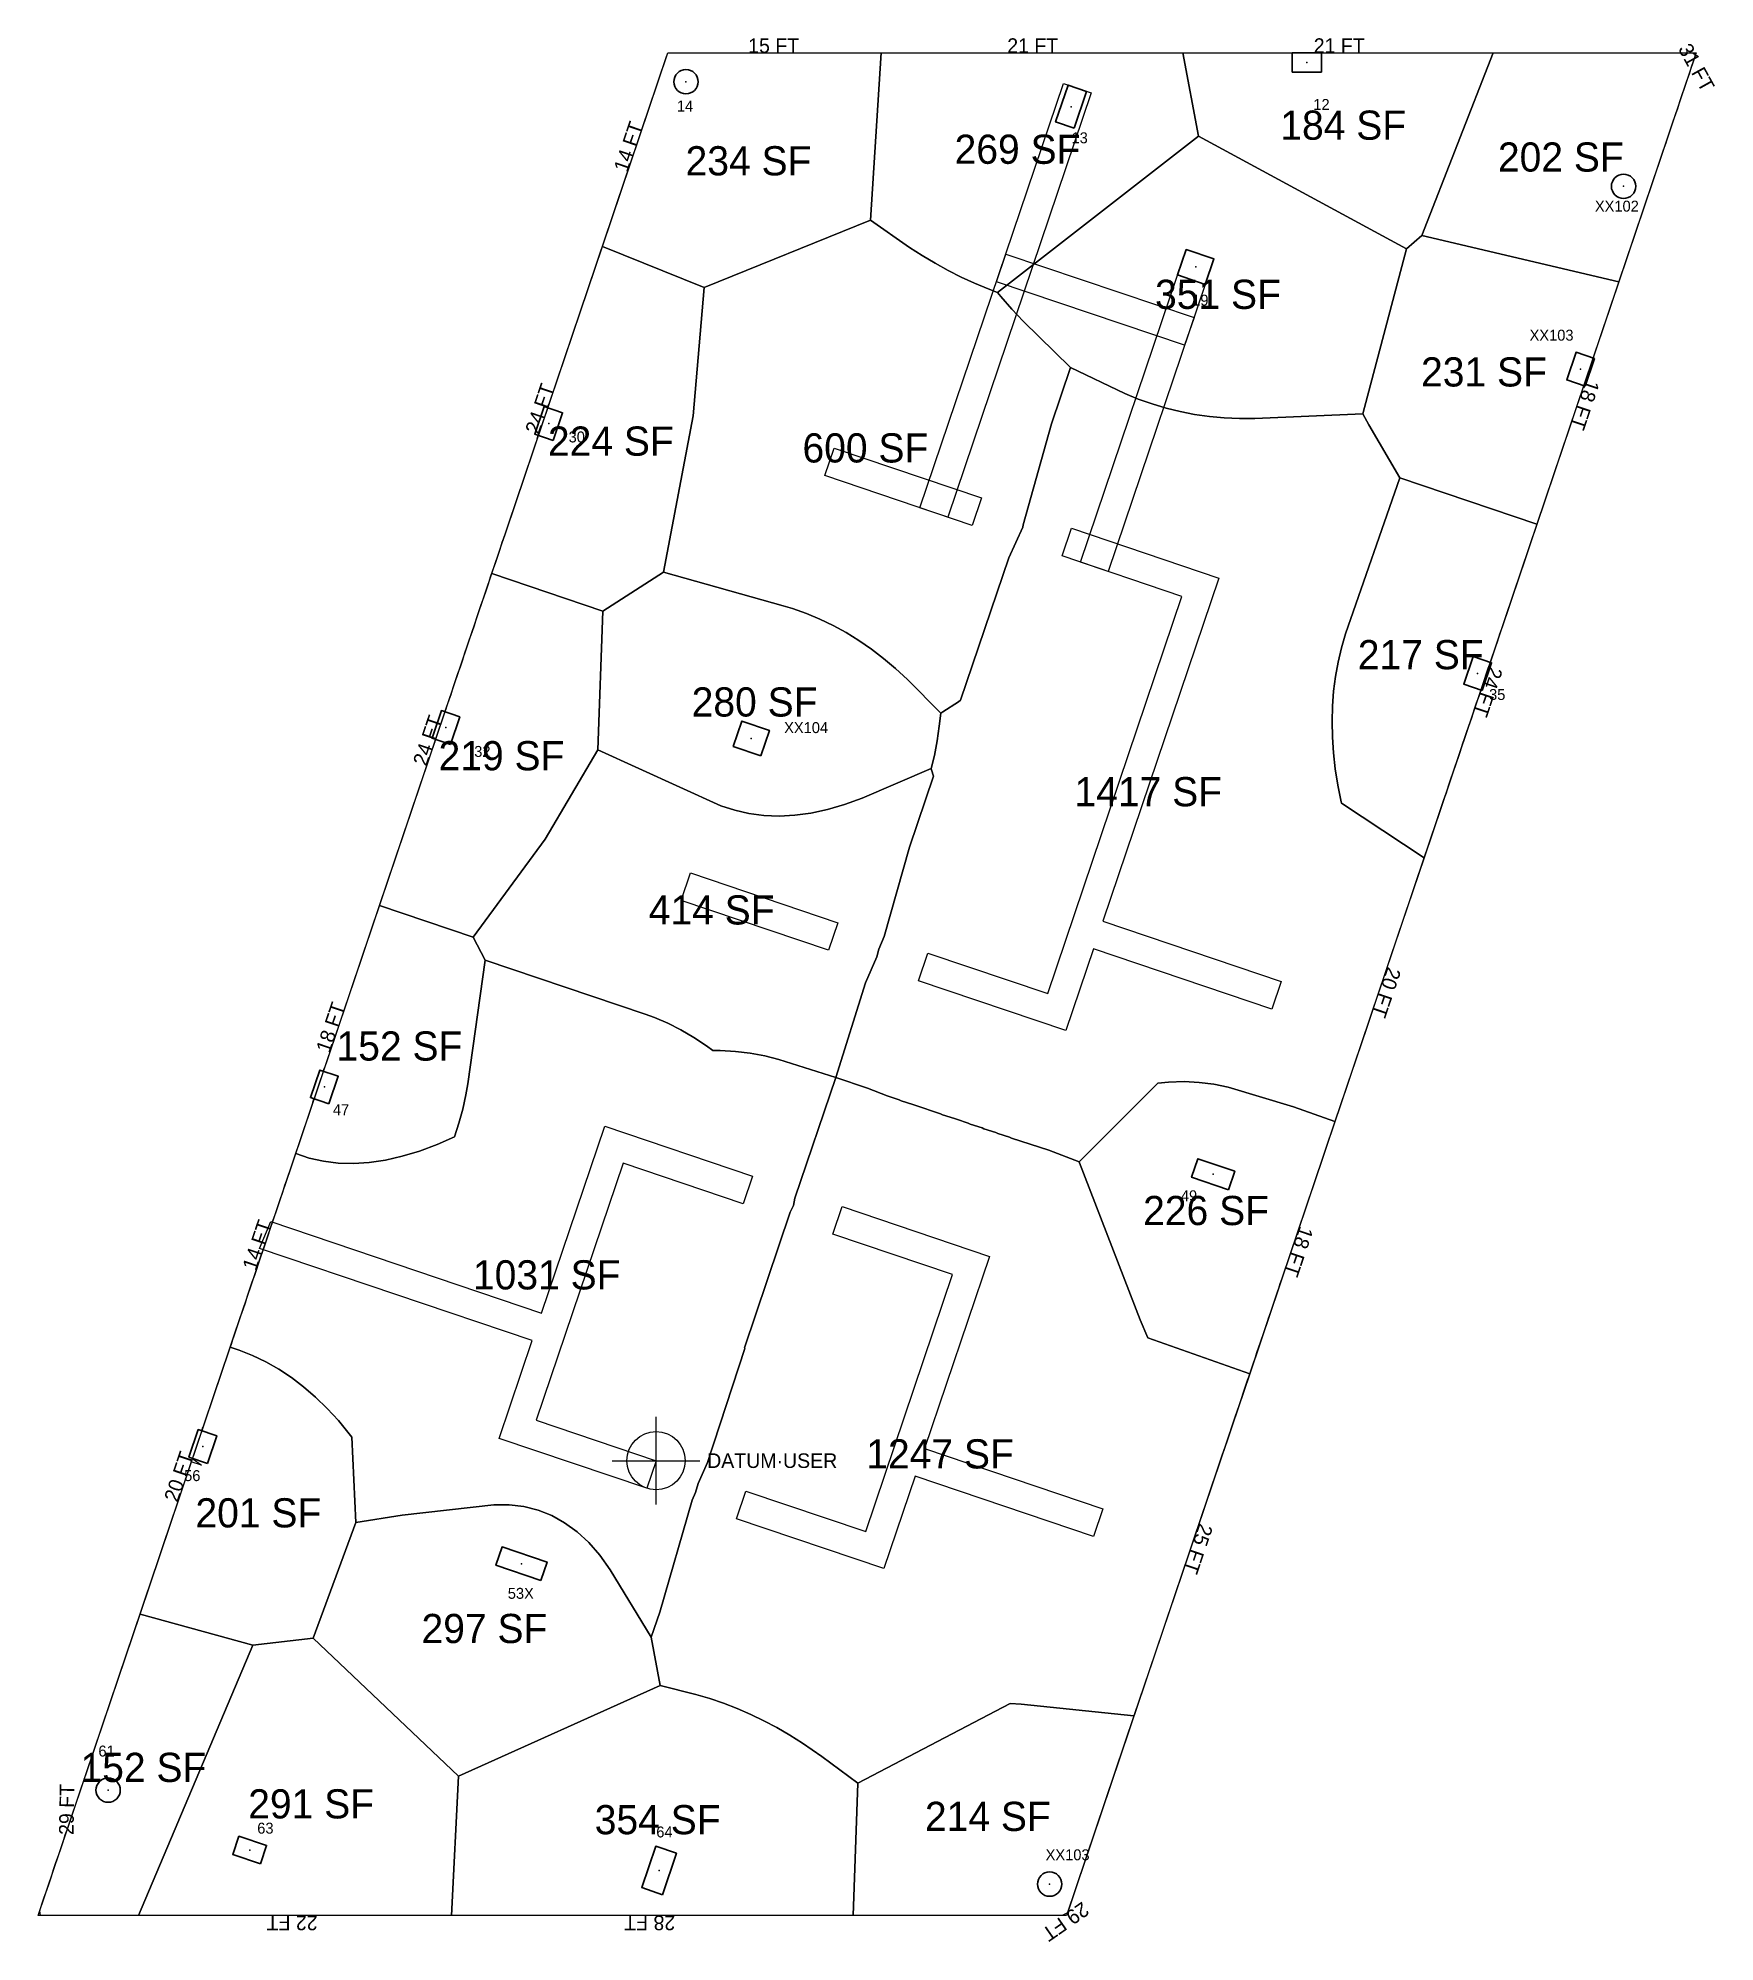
# Model space of a CAD drawing. Header units: metres. Extents: x 29 to 12657, y -13 to 49076.
# Drawn here: x 10664 to 12043, y 36037 to 37603 of the extents above; entities that cross this region are included whole.
import ezdxf
from ezdxf.enums import TextEntityAlignment as Align

# ---------------------------------------------------------------- set-up
doc = ezdxf.new("R2010")
doc.units = ezdxf.units.M
for name, color, linetype in [('BEAM', 2, 'Continuous'), ('FLOOR_12_AREA_LABELS', 3, 'Continuous'), ('FLOOR_12_BOUNDARY', 5, 'Continuous'), ('FLOOR_12_COLUMNS', 7, 'Continuous'), ('FLOOR_12_DATUM', 4, 'Continuous'), ('FLOOR_12_FASCADE_COLUMNS', 30, 'Continuous'), ('FLOOR_12_FASCADE_WALLS', 4, 'Continuous'), ('FLOOR_12_LARGE_TRIBUTARY', 6, 'Continuous'), ('FLOOR_12_TRIBUTARY_COL_0', 2, 'Continuous'), ('FLOOR_12_TRIBUTARY_COL_1', 2, 'Continuous'), ('FLOOR_12_TRIBUTARY_COL_10', 2, 'Continuous'), ('FLOOR_12_TRIBUTARY_COL_11', 2, 'Continuous'), ('FLOOR_12_TRIBUTARY_COL_12', 2, 'Continuous'), ('FLOOR_12_TRIBUTARY_COL_13', 2, 'Continuous'), ('FLOOR_12_TRIBUTARY_COL_14', 2, 'Continuous'), ('FLOOR_12_TRIBUTARY_COL_15', 2, 'Continuous'), ('FLOOR_12_TRIBUTARY_COL_16', 2, 'Continuous'), ('FLOOR_12_TRIBUTARY_COL_17', 2, 'Continuous'), ('FLOOR_12_TRIBUTARY_COL_2', 2, 'Continuous'), ('FLOOR_12_TRIBUTARY_COL_3', 2, 'Continuous'), ('FLOOR_12_TRIBUTARY_COL_4', 2, 'Continuous'), ('FLOOR_12_TRIBUTARY_COL_5', 2, 'Continuous'), ('FLOOR_12_TRIBUTARY_COL_6', 2, 'Continuous'), ('FLOOR_12_TRIBUTARY_COL_7', 2, 'Continuous'), ('FLOOR_12_TRIBUTARY_COL_8', 2, 'Continuous'), ('FLOOR_12_TRIBUTARY_COL_9', 2, 'Continuous'), ('FLOOR_12_WALL_TRIBUTARY_15', 1, 'Continuous'), ('FLOOR_12_WALL_TRIBUTARY_16', 1, 'Continuous'), ('FLOOR_12_WALL_TRIBUTARY_17', 1, 'Continuous'), ('FLOOR_12_WALL_TRIBUTARY_18', 1, 'Continuous'), ('FLOOR_12_WALL_TRIBUTARY_19', 1, 'Continuous'), ('SLAB-RESIDENTIAL', 6, 'Continuous'), ('WALL', 4, 'Continuous')]:
    doc.layers.add(name, color=color, linetype=linetype)
doc.layers.add('COL-IDEN', color=171, linetype='Continuous', lineweight=30)
doc.layers.add('COLS', color=52, linetype='Continuous', lineweight=20)

msp = doc.modelspace()

# ---------------------------------------------------------------- texts
at = {"layer": 'COL-IDEN', "char_height": 9, "attachment_point": 1}
for s, insert, width in [('14', (11189.1, 37551.5), 16.968), ('12', (11712.4, 37552.8), 16.968), ('13', (11513.6, 37525.4), 16.968), ('XX102', (11943.9, 37469.2), 16.968), ('19', (11612.8, 37391.9), 16.968), ('XX103', (11890.2, 37363.1), 16.968), ('30', (11100.1, 37279.4), 16.968), ('35', (11856.9, 37067.6), 16.968), ('XX104', (11277.3, 37040.4), 16.968), ('32', (11022.5, 37020.8), 16.968), ('47', (10906.3, 36726.2), 16.968), ('49', (11603.5, 36655.4), 16.968), ('56', (10784, 36425.3), 16.968), ('53X', (11050.1, 36328.5), 26.967), ('61', (10713.5, 36198.8), 16.968), ('63', (10844.1, 36135.4), 16.968), ('64', (11172.2, 36132.3), 19.998), ('XX103', (11492.3, 36113.5), 16.968)]:
    msp.add_mtext(s, dxfattribs=dict(at, insert=insert, width=width))
at = {"layer": 'FLOOR_12_AREA_LABELS'}
for s, p in [('184 SF', (11737, 37531.3)), ('234 SF', (11248, 37502)), ('269 SF', (11469.2, 37511.5)), ('202 SF', (11915.9, 37505.1)), ('351 SF', (11634, 37392.2)), ('231 SF', (11852.7, 37328.4)), ('224 SF', (11134.8, 37271.5)), ('600 SF', (11344.1, 37265.9)), ('217 SF', (11800.7, 37095.9)), ('280 SF', (11253, 37057)), ('219 SF', (11044.9, 37012.8)), ('1417 SF', (11576.7, 36983.2)), ('414 SF', (11217.7, 36886)), ('152 SF', (10961, 36774.1)), ('226 SF', (11624.2, 36638.8)), ('1031 SF', (11082.1, 36585.9)), ('1247 SF', (11405.5, 36438.7)), ('201 SF', (10845, 36390.2)), ('297 SF', (11030.9, 36295.1)), ('152 SF', (10750.5, 36180.9)), ('291 SF', (10888.4, 36150.9)), ('354 SF', (11173.3, 36137.9)), ('214 SF', (11444.8, 36140.6))]:
    msp.add_text(s, height=24, dxfattribs=at).set_placement(p, align=Align.MIDDLE_CENTER)
at = {"layer": 'FLOOR_12_DATUM'}
msp.add_text('DATUM·USER', height=12, dxfattribs=at).set_placement((11214, 36427.1))
at = {"layer": 'FLOOR_12_FASCADE_COLUMNS'}
for s, p in [('15 FT', (11268.7, 37596.7)), ('21 FT', (11481.7, 37596.7)), ('21 FT', (11733.7, 37596.7))]:
    msp.add_text(s, height=12, dxfattribs=at).set_placement(p, align=Align.MIDDLE_CENTER)
for s, rotation, p in [('31 FT', -61.0674, (12027.4, 37578.7)), ('14 FT', 71.3229, (11149.3, 37513.6)), ('24 FT', 71.3229, (11076.5, 37298.2)), ('18 FT', -108.6761, (11935.7, 37301.3)), ('24 FT', -108.6761, (11856, 37065.4)), ('24 FT', 71.3229, (10984.2, 37025.3)), ('18 FT', 71.3229, (10904.5, 36789.4)), ('18 FT', -108.6761, (11700.3, 36605)), ('20 FT', 71.3229, (10779.6, 36420)), ('29 FT', 89.0813, (10687.4, 36146.3)), ('29 FT', -145.1874, (11508.7, 36054)), ('22 FT', 180, (10872.8, 36053)), ('28 FT', 180, (11166.8, 36053))]:
    msp.add_text(s, height=12, rotation=rotation, dxfattribs=at).set_placement(p, align=Align.MIDDLE_CENTER)
at = {"layer": 'FLOOR_12_FASCADE_WALLS'}
for s, rotation, p in [('20 FT', -108.6761, (11772.4, 36818.1)), ('14 FT', 71.3229, (10844, 36610.4)), ('25 FT', -108.6761, (11617.7, 36360.6))]:
    msp.add_text(s, height=12, rotation=rotation, dxfattribs=at).set_placement(p, align=Align.MIDDLE_CENTER)

# ---------------------------------------------------------------- linework, layer by layer
at = {"layer": 'BEAM'}
for points in [[(11389, 37216.6), (11507, 37565.5), (11529.7, 37557.8), (11411.8, 37208.9), (11389, 37216.6)], [(11521, 37172), (11607.9, 37429), (11630.6, 37421.3), (11543.7, 37164.3), (11521, 37172)]]:
    msp.add_lwpolyline(points, dxfattribs=at)
msp.add_lwpolyline([(11459.6, 37425.3), (11614.3, 37373), (11606.6, 37350.3), (11451.9, 37402.6)], close=True, dxfattribs=at)
at = {"layer": 'COLS', "lineweight": 30}
for points in [[(11719.1, 37590.9), (11695.1, 37590.9), (11695.1, 37574.9), (11719.1, 37574.9)], [(11515.7, 37528.7), (11525.9, 37559.1), (11510.8, 37564.2), (11500.5, 37533.9)], [(11623.6, 37400.4), (11630.6, 37421.3), (11607.9, 37429), (11600.8, 37408.1)], [(11935.8, 37316.6), (11920.7, 37321.8), (11928.4, 37344.5), (11943.5, 37339.4)], [(11087.5, 37272.1), (11072.3, 37277.2), (11080, 37300), (11095.2, 37294.8)], [(11851.3, 37066.5), (11836.1, 37071.6), (11843.8, 37094.4), (11859, 37089.2)], [(11002.9, 37022), (10987.8, 37027.1), (10995.5, 37049.9), (11010.6, 37044.7)], [(11258.1, 37012.7), (11235.4, 37020.4), (11242.5, 37041.2), (11265.2, 37033.6)], [(10903, 36726.4), (10887.8, 36731.6), (10895.5, 36754.3), (10910.7, 36749.2)], [(11642.6, 36655.9), (11612.3, 36666.2), (11617.5, 36681.4), (11647.8, 36671.1)], [(10803.1, 36430.9), (10787.9, 36436), (10795.6, 36458.7), (10810.8, 36453.6)], [(11077.3, 36334.6), (11040.3, 36347.1), (11045.4, 36362.2), (11082.4, 36349.7)], [(10846.7, 36101.5), (10823.9, 36109.2), (10829, 36124.3), (10851.8, 36116.7)], [(11177.3, 36076.2), (11160.2, 36082), (11171.8, 36116.1), (11188.8, 36110.3)]]:
    msp.add_lwpolyline(points, close=True, dxfattribs=at)
for points in [[(11206.6, 37567, 0.414214), (11196.6, 37577, 0.414214), (11186.6, 37567, 0.414214), (11196.6, 37557, 0.414214)], [(11977.5, 37481, 0.414214), (11967.5, 37491, 0.414214), (11957.5, 37481, 0.414214), (11967.5, 37471, 0.414214)], [(10731.5, 36162.2, 0.414214), (10721.5, 36172.2, 0.414214), (10711.5, 36162.2, 0.414214), (10721.5, 36152.2, 0.414214)], [(11505.6, 36084.9, 0.414214), (11495.6, 36094.9, 0.414214), (11485.6, 36084.9, 0.414214), (11495.6, 36074.9, 0.414214)]]:
    msp.add_lwpolyline(points, format="xyb", close=True, dxfattribs=at)
at = {"layer": 'COLS'}
for points in [[(11082.8, 37299), (11083.8, 37301.8)], [(11074.2, 37273.4), (11075.2, 37276.3)], [(10998.3, 37048.9), (10999.3, 37051.8)], [(10989.7, 37023.3), (10990.6, 37026.2)], [(10898.4, 36753.3), (10899.3, 36756.2)], [(10889.7, 36727.8), (10890.7, 36730.6)], [(10798.5, 36457.8), (10799.4, 36460.6)], [(10798.3, 36429.3), (10789.8, 36432.2), (10790.8, 36435)]]:
    msp.add_lwpolyline(points, close=True, dxfattribs=at)
at = {"layer": 'FLOOR_12_BOUNDARY'}
msp.add_lwpolyline([(11181.7, 37590.7), (12027.2, 37590.7), (11509.4, 36059), (10663.9, 36059), (11181.7, 37590.7)], close=True, dxfattribs=at)
at = {"layer": 'FLOOR_12_COLUMNS'}
for p in [(11707.1, 37582.9), (11196.6, 37567), (11513.2, 37546.5), (11967.5, 37481), (11615.7, 37414.7), (11932.1, 37330.6), (11083.7, 37286), (11847.5, 37080.4), (10999.2, 37035.9), (11250.3, 37027), (10899.3, 36740.4), (11630, 36668.6), (10799.4, 36444.8), (11061.3, 36348.4), (10721.5, 36162.2), (10837.9, 36112.9), (11174.5, 36096.1), (11495.6, 36084.9)]:
    msp.add_point(p, dxfattribs=at)
at = {"layer": 'FLOOR_12_DATUM'}
for p, q in [((11172, 36397.1), (11172, 36469.1)), ((11136, 36433.1), (11208, 36433.1))]:
    msp.add_line(p, q, dxfattribs=at)
msp.add_circle((11172, 36433.1), 24, dxfattribs=at)
at = {"layer": 'FLOOR_12_FASCADE_COLUMNS'}
for points in [[(11128.3, 37432.7), (11130.2, 37438.3), (11132.1, 37444), (11134, 37449.7), (11135.9, 37455.4), (11137.9, 37461.1), (11139.8, 37466.8), (11141.7, 37472.5), (11143.6, 37478.1), (11145.5, 37483.8), (11147.5, 37489.5), (11149.4, 37495.2), (11151.3, 37500.9), (11153.2, 37506.6), (11155.2, 37512.2), (11157.1, 37517.9), (11159, 37523.6), (11160.9, 37529.3), (11162.8, 37535), (11164.8, 37540.7), (11166.7, 37546.3), (11168.6, 37552), (11170.5, 37557.7), (11172.4, 37563.4), (11174.4, 37569.1), (11176.3, 37574.8), (11178.2, 37580.4), (11180.1, 37586.1), (11181.7, 37590.7)], [(11181.7, 37590.7), (11187.7, 37590.7), (11193.7, 37590.7), (11199.7, 37590.7), (11205.7, 37590.7), (11211.7, 37590.7), (11217.7, 37590.7), (11223.7, 37590.7), (11229.7, 37590.7), (11235.7, 37590.7), (11241.7, 37590.7), (11247.7, 37590.7), (11253.7, 37590.7), (11259.7, 37590.7), (11265.7, 37590.7), (11271.7, 37590.7), (11277.7, 37590.7), (11283.7, 37590.7), (11289.7, 37590.7), (11295.7, 37590.7), (11301.7, 37590.7), (11307.7, 37590.7), (11313.7, 37590.7), (11319.7, 37590.7), (11325.7, 37590.7), (11331.7, 37590.7), (11337.7, 37590.7), (11343.7, 37590.7), (11349.7, 37590.7), (11355.7, 37590.7)], [(11355.7, 37590.7), (11361.7, 37590.7), (11367.7, 37590.7), (11373.7, 37590.7), (11379.7, 37590.7), (11385.7, 37590.7), (11391.7, 37590.7), (11397.7, 37590.7), (11403.7, 37590.7), (11409.7, 37590.7), (11415.7, 37590.7), (11421.7, 37590.7), (11427.7, 37590.7), (11433.7, 37590.7), (11439.7, 37590.7), (11445.7, 37590.7), (11451.7, 37590.7), (11457.7, 37590.7), (11463.7, 37590.7), (11469.7, 37590.7), (11475.7, 37590.7), (11481.7, 37590.7), (11487.7, 37590.7), (11493.7, 37590.7), (11499.7, 37590.7), (11505.7, 37590.7), (11511.7, 37590.7), (11517.7, 37590.7), (11523.7, 37590.7), (11529.7, 37590.7), (11535.7, 37590.7), (11541.7, 37590.7), (11547.7, 37590.7), (11553.7, 37590.7), (11559.7, 37590.7), (11565.7, 37590.7), (11571.7, 37590.7), (11577.7, 37590.7), (11583.7, 37590.7), (11589.7, 37590.7), (11595.7, 37590.7), (11601.7, 37590.7), (11607.7, 37590.7)], [(11607.7, 37590.7), (11613.7, 37590.7), (11619.7, 37590.7), (11625.7, 37590.7), (11631.7, 37590.7), (11637.7, 37590.7), (11643.7, 37590.7), (11649.7, 37590.7), (11655.7, 37590.7), (11661.7, 37590.7), (11667.7, 37590.7), (11673.7, 37590.7), (11679.7, 37590.7), (11685.7, 37590.7), (11691.7, 37590.7), (11697.7, 37590.7), (11703.7, 37590.7), (11709.7, 37590.7), (11715.7, 37590.7), (11721.7, 37590.7), (11727.7, 37590.7), (11733.7, 37590.7), (11739.7, 37590.7), (11745.7, 37590.7), (11751.7, 37590.7), (11757.7, 37590.7), (11763.7, 37590.7), (11769.7, 37590.7), (11775.7, 37590.7), (11781.7, 37590.7), (11787.7, 37590.7), (11793.7, 37590.7), (11799.7, 37590.7), (11805.7, 37590.7), (11811.7, 37590.7), (11817.7, 37590.7), (11823.7, 37590.7), (11829.7, 37590.7), (11835.7, 37590.7), (11841.7, 37590.7), (11847.7, 37590.7), (11853.7, 37590.7), (11859.7, 37590.7)], [(11859.7, 37590.7), (11865.7, 37590.7), (11871.7, 37590.7), (11877.7, 37590.7), (11883.7, 37590.7), (11889.7, 37590.7), (11895.7, 37590.7), (11901.7, 37590.7), (11907.7, 37590.7), (11913.7, 37590.7), (11919.7, 37590.7), (11925.7, 37590.7), (11931.7, 37590.7), (11937.7, 37590.7), (11943.7, 37590.7), (11949.7, 37590.7), (11955.7, 37590.7), (11961.7, 37590.7), (11967.7, 37590.7), (11973.7, 37590.7), (11979.7, 37590.7), (11985.7, 37590.7), (11991.7, 37590.7), (11997.7, 37590.7), (12003.7, 37590.7), (12009.7, 37590.7), (12015.7, 37590.7), (12021.7, 37590.7), (12027, 37590.3), (12025.1, 37584.6), (12023.2, 37578.9), (12021.3, 37573.2), (12019.3, 37567.5), (12017.4, 37561.8), (12015.5, 37556.2), (12013.6, 37550.5), (12011.7, 37544.8), (12009.7, 37539.1), (12007.8, 37533.4), (12005.9, 37527.7), (12004, 37522), (12002.1, 37516.4), (12000.1, 37510.7), (11998.2, 37505), (11996.3, 37499.3), (11994.4, 37493.6), (11992.5, 37487.9), (11990.5, 37482.3), (11988.6, 37476.6), (11986.7, 37470.9), (11984.8, 37465.2), (11982.8, 37459.5), (11980.9, 37453.8), (11979, 37448.2), (11977.1, 37442.5), (11975.2, 37436.8), (11973.2, 37431.1), (11971.3, 37425.4), (11969.4, 37419.7), (11967.5, 37414.1), (11965.6, 37408.4), (11963.6, 37402.7)], [(11036, 37159.8), (11037.9, 37165.5), (11039.9, 37171.2), (11041.8, 37176.9), (11043.7, 37182.6), (11045.6, 37188.3), (11047.6, 37193.9), (11049.5, 37199.6), (11051.4, 37205.3), (11053.3, 37211), (11055.2, 37216.7), (11057.2, 37222.4), (11059.1, 37228), (11061, 37233.7), (11062.9, 37239.4), (11064.8, 37245.1), (11066.8, 37250.8), (11068.7, 37256.5), (11070.6, 37262.1), (11072.5, 37267.8), (11074.5, 37273.5), (11076.4, 37279.2), (11078.3, 37284.9), (11080.2, 37290.6), (11082.1, 37296.2), (11084.1, 37301.9), (11086, 37307.6), (11087.9, 37313.3), (11089.8, 37319), (11091.7, 37324.7), (11093.7, 37330.4), (11095.6, 37336), (11097.5, 37341.7), (11099.4, 37347.4), (11101.4, 37353.1), (11103.3, 37358.8), (11105.2, 37364.5), (11107.1, 37370.1), (11109, 37375.8), (11111, 37381.5), (11112.9, 37387.2), (11114.8, 37392.9), (11116.7, 37398.6), (11118.6, 37404.2), (11120.6, 37409.9), (11122.5, 37415.6), (11124.4, 37421.3), (11126.3, 37427), (11128.3, 37432.7)], [(11963.6, 37402.7), (11961.7, 37397), (11959.8, 37391.3), (11957.9, 37385.6), (11955.9, 37379.9), (11954, 37374.3), (11952.1, 37368.6), (11950.2, 37362.9), (11948.3, 37357.2), (11946.3, 37351.5), (11944.4, 37345.8), (11942.5, 37340.2), (11940.6, 37334.5), (11938.7, 37328.8), (11936.7, 37323.1), (11934.8, 37317.4), (11932.9, 37311.7), (11931, 37306.1), (11929, 37300.4), (11927.1, 37294.7), (11925.2, 37289), (11923.3, 37283.3), (11921.4, 37277.6), (11919.4, 37272), (11917.5, 37266.3), (11915.6, 37260.6), (11913.7, 37254.9), (11911.8, 37249.2), (11909.8, 37243.5), (11907.9, 37237.8), (11906, 37232.2), (11904.1, 37226.5), (11902.1, 37220.8), (11900.2, 37215.1), (11898.3, 37209.4), (11896.4, 37203.7)], [(11896.4, 37203.7), (11894.5, 37198.1), (11892.5, 37192.4), (11890.6, 37186.7), (11888.7, 37181), (11886.8, 37175.3), (11884.9, 37169.6), (11882.9, 37164), (11881, 37158.3), (11879.1, 37152.6), (11877.2, 37146.9), (11875.3, 37141.2), (11873.3, 37135.5), (11871.4, 37129.8), (11869.5, 37124.2), (11867.6, 37118.5), (11865.6, 37112.8), (11863.7, 37107.1), (11861.8, 37101.4), (11859.9, 37095.7), (11858, 37090.1), (11856, 37084.4), (11854.1, 37078.7), (11852.2, 37073), (11850.3, 37067.3), (11848.4, 37061.6), (11846.4, 37056), (11844.5, 37050.3), (11842.6, 37044.6), (11840.7, 37038.9), (11838.7, 37033.2), (11836.8, 37027.5), (11834.9, 37021.9), (11833, 37016.2), (11831.1, 37010.5), (11829.1, 37004.8), (11827.2, 36999.1), (11825.3, 36993.4), (11823.4, 36987.7), (11821.5, 36982.1), (11819.5, 36976.4), (11817.6, 36970.7), (11815.7, 36965), (11813.8, 36959.3), (11811.8, 36953.6), (11809.9, 36948), (11808, 36942.3), (11806.1, 36936.6), (11804.2, 36930.9)], [(10943.8, 36887), (10945.7, 36892.7), (10947.6, 36898.4), (10949.6, 36904.1), (10951.5, 36909.7), (10953.4, 36915.4), (10955.3, 36921.1), (10957.3, 36926.8), (10959.2, 36932.5), (10961.1, 36938.2), (10963, 36943.8), (10964.9, 36949.5), (10966.9, 36955.2), (10968.8, 36960.9), (10970.7, 36966.6), (10972.6, 36972.3), (10974.5, 36977.9), (10976.5, 36983.6), (10978.4, 36989.3), (10980.3, 36995), (10982.2, 37000.7), (10984.2, 37006.4), (10986.1, 37012), (10988, 37017.7), (10989.9, 37023.4), (10991.8, 37029.1), (10993.8, 37034.8), (10995.7, 37040.5), (10997.6, 37046.2), (10999.5, 37051.8), (11001.4, 37057.5), (11003.4, 37063.2), (11005.3, 37068.9), (11007.2, 37074.6), (11009.1, 37080.3), (11011.1, 37085.9), (11013, 37091.6), (11014.9, 37097.3), (11016.8, 37103), (11018.7, 37108.7), (11020.7, 37114.4), (11022.6, 37120), (11024.5, 37125.7), (11026.4, 37131.4), (11028.3, 37137.1), (11030.3, 37142.8), (11032.2, 37148.5), (11034.1, 37154.1), (11036, 37159.8)], [(10876.6, 36688.1), (10878.5, 36693.7), (10880.4, 36699.4), (10882.3, 36705.1), (10884.2, 36710.8), (10886.2, 36716.5), (10888.1, 36722.2), (10890, 36727.8), (10891.9, 36733.5), (10893.8, 36739.2), (10895.8, 36744.9), (10897.7, 36750.6), (10899.6, 36756.3), (10901.5, 36761.9), (10903.5, 36767.6), (10905.4, 36773.3), (10907.3, 36779), (10909.2, 36784.7), (10911.1, 36790.4), (10913.1, 36796.1), (10915, 36801.7), (10916.9, 36807.4), (10918.8, 36813.1), (10920.7, 36818.8), (10922.7, 36824.5), (10924.6, 36830.2), (10926.5, 36835.8), (10928.4, 36841.5), (10930.4, 36847.2), (10932.3, 36852.9), (10934.2, 36858.6), (10936.1, 36864.3), (10938, 36869.9), (10940, 36875.6), (10941.9, 36881.3), (10943.8, 36887)], [(11729.2, 36709.2), (11727.3, 36703.5), (11725.4, 36697.9), (11723.5, 36692.2), (11721.5, 36686.5), (11719.6, 36680.8), (11717.7, 36675.1), (11715.8, 36669.4), (11713.9, 36663.8), (11711.9, 36658.1), (11710, 36652.4), (11708.1, 36646.7), (11706.2, 36641), (11704.3, 36635.3), (11702.3, 36629.7), (11700.4, 36624), (11698.5, 36618.3), (11696.6, 36612.6), (11694.6, 36606.9), (11692.7, 36601.2), (11690.8, 36595.5), (11688.9, 36589.9), (11687, 36584.2), (11685, 36578.5), (11683.1, 36572.8), (11681.2, 36567.1), (11679.3, 36561.4), (11677.4, 36555.8), (11675.4, 36550.1), (11673.5, 36544.4), (11671.6, 36538.7), (11669.7, 36533), (11667.7, 36527.3), (11665.8, 36521.7), (11663.9, 36516), (11662, 36510.3), (11660.1, 36504.6)], [(10747.8, 36307.2), (10749.7, 36312.9), (10751.7, 36318.6), (10753.6, 36324.3), (10755.5, 36330), (10757.4, 36335.6), (10759.3, 36341.3), (10761.3, 36347), (10763.2, 36352.7), (10765.1, 36358.4), (10767, 36364.1), (10769, 36369.8), (10770.9, 36375.4), (10772.8, 36381.1), (10774.7, 36386.8), (10776.6, 36392.5), (10778.6, 36398.2), (10780.5, 36403.9), (10782.4, 36409.5), (10784.3, 36415.2), (10786.2, 36420.9), (10788.2, 36426.6), (10790.1, 36432.3), (10792, 36438), (10793.9, 36443.6), (10795.9, 36449.3), (10797.8, 36455), (10799.7, 36460.7), (10801.6, 36466.4), (10803.5, 36472.1), (10805.5, 36477.7), (10807.4, 36483.4), (10809.3, 36489.1), (10811.2, 36494.8), (10813.1, 36500.5), (10815.1, 36506.2), (10817, 36511.9), (10818.9, 36517.5), (10820.8, 36523.2), (10822.8, 36528.9)], [(10743.8, 36059), (10737.8, 36059), (10731.8, 36059), (10725.8, 36059), (10719.8, 36059), (10713.8, 36059), (10707.8, 36059), (10701.8, 36059), (10695.8, 36059), (10689.8, 36059), (10683.8, 36059), (10677.8, 36059), (10671.8, 36059), (10665.8, 36059), (10665.2, 36062.8), (10667.1, 36068.5), (10669, 36074.2), (10671, 36079.9), (10672.9, 36085.5), (10674.8, 36091.2), (10676.7, 36096.9), (10678.6, 36102.6), (10680.6, 36108.3), (10682.5, 36114), (10684.4, 36119.7), (10686.3, 36125.3), (10688.3, 36131), (10690.2, 36136.7), (10692.1, 36142.4), (10694, 36148.1), (10695.9, 36153.8), (10697.9, 36159.4), (10699.8, 36165.1), (10701.7, 36170.8), (10703.6, 36176.5), (10705.5, 36182.2), (10707.5, 36187.9), (10709.4, 36193.5), (10711.3, 36199.2), (10713.2, 36204.9), (10715.2, 36210.6), (10717.1, 36216.3), (10719, 36222), (10720.9, 36227.7), (10722.8, 36233.3), (10724.8, 36239), (10726.7, 36244.7), (10728.6, 36250.4), (10730.5, 36256.1), (10732.4, 36261.8), (10734.4, 36267.4), (10736.3, 36273.1), (10738.2, 36278.8), (10740.1, 36284.5), (10742.1, 36290.2), (10744, 36295.9), (10745.9, 36301.5), (10747.8, 36307.2)], [(11564, 36220.4), (11562.1, 36214.7), (11560.2, 36209), (11558.2, 36203.3), (11556.3, 36197.7), (11554.4, 36192), (11552.5, 36186.3), (11550.5, 36180.6), (11548.6, 36174.9), (11546.7, 36169.2), (11544.8, 36163.6), (11542.9, 36157.9), (11540.9, 36152.2), (11539, 36146.5), (11537.1, 36140.8), (11535.2, 36135.1), (11533.3, 36129.5), (11531.3, 36123.8), (11529.4, 36118.1), (11527.5, 36112.4), (11525.6, 36106.7), (11523.7, 36101), (11521.7, 36095.4), (11519.8, 36089.7), (11517.9, 36084), (11516, 36078.3), (11514, 36072.6), (11512.1, 36066.9), (11510.2, 36061.2), (11505.8, 36059), (11499.8, 36059), (11493.8, 36059), (11487.8, 36059), (11481.8, 36059), (11475.8, 36059), (11469.8, 36059), (11463.8, 36059), (11457.8, 36059), (11451.8, 36059), (11445.8, 36059), (11439.8, 36059), (11433.8, 36059), (11427.8, 36059), (11421.8, 36059), (11415.8, 36059), (11409.8, 36059), (11403.8, 36059), (11397.8, 36059), (11391.8, 36059), (11385.8, 36059), (11379.8, 36059), (11373.8, 36059), (11367.8, 36059), (11361.8, 36059), (11355.8, 36059), (11349.8, 36059), (11343.8, 36059), (11337.8, 36059), (11331.8, 36059)], [(11001.8, 36059), (10995.8, 36059), (10989.8, 36059), (10983.8, 36059), (10977.8, 36059), (10971.8, 36059), (10965.8, 36059), (10959.8, 36059), (10953.8, 36059), (10947.8, 36059), (10941.8, 36059), (10935.8, 36059), (10929.8, 36059), (10923.8, 36059), (10917.8, 36059), (10911.8, 36059), (10905.8, 36059), (10899.8, 36059), (10893.8, 36059), (10887.8, 36059), (10881.8, 36059), (10875.8, 36059), (10869.8, 36059), (10863.8, 36059), (10857.8, 36059), (10851.8, 36059), (10845.8, 36059), (10839.8, 36059), (10833.8, 36059), (10827.8, 36059), (10821.8, 36059), (10815.8, 36059), (10809.8, 36059), (10803.8, 36059), (10797.8, 36059), (10791.8, 36059), (10785.8, 36059), (10779.8, 36059), (10773.8, 36059), (10767.8, 36059), (10761.8, 36059), (10755.8, 36059), (10749.8, 36059), (10743.8, 36059)], [(11331.8, 36059), (11325.8, 36059), (11319.8, 36059), (11313.8, 36059), (11307.8, 36059), (11301.8, 36059), (11295.8, 36059), (11289.8, 36059), (11283.8, 36059), (11277.8, 36059), (11271.8, 36059), (11265.8, 36059), (11259.8, 36059), (11253.8, 36059), (11247.8, 36059), (11241.8, 36059), (11235.8, 36059), (11229.8, 36059), (11223.8, 36059), (11217.8, 36059), (11211.8, 36059), (11205.8, 36059), (11199.8, 36059), (11193.8, 36059), (11187.8, 36059), (11181.8, 36059), (11175.8, 36059), (11169.8, 36059), (11163.8, 36059), (11157.8, 36059), (11151.8, 36059), (11145.8, 36059), (11139.8, 36059), (11133.8, 36059), (11127.8, 36059), (11121.8, 36059), (11115.8, 36059), (11109.8, 36059), (11103.8, 36059), (11097.8, 36059), (11091.8, 36059), (11085.8, 36059), (11079.8, 36059), (11073.8, 36059), (11067.8, 36059), (11061.8, 36059), (11055.8, 36059), (11049.8, 36059), (11043.8, 36059), (11037.8, 36059), (11031.8, 36059), (11025.8, 36059), (11019.8, 36059), (11013.8, 36059), (11007.8, 36059), (11001.8, 36059)]]:
    msp.add_lwpolyline(points, dxfattribs=at)
at = {"layer": 'FLOOR_12_FASCADE_WALLS'}
for points in [[(11804.2, 36930.9), (11802.2, 36925.2), (11800.3, 36919.5), (11798.4, 36913.9), (11796.5, 36908.2), (11794.6, 36902.5), (11792.6, 36896.8), (11790.7, 36891.1), (11788.8, 36885.4), (11786.9, 36879.8), (11784.9, 36874.1), (11783, 36868.4), (11781.1, 36862.7), (11779.2, 36857), (11777.3, 36851.3), (11775.3, 36845.6), (11773.4, 36840), (11771.5, 36834.3), (11769.6, 36828.6), (11767.7, 36822.9), (11765.7, 36817.2), (11763.8, 36811.5), (11761.9, 36805.9), (11760, 36800.2), (11758.1, 36794.5), (11756.1, 36788.8), (11754.2, 36783.1), (11752.3, 36777.4), (11750.4, 36771.8), (11748.4, 36766.1), (11746.5, 36760.4), (11744.6, 36754.7), (11742.7, 36749), (11740.8, 36743.3), (11738.8, 36737.6), (11736.9, 36732), (11735, 36726.3), (11733.1, 36720.6), (11731.2, 36714.9), (11729.2, 36709.2)], [(10822.8, 36528.9), (10824.7, 36534.6), (10826.6, 36540.3), (10828.5, 36546), (10830.4, 36551.6), (10832.4, 36557.3), (10834.3, 36563), (10836.2, 36568.7), (10838.1, 36574.4), (10840, 36580.1), (10842, 36585.7), (10843.9, 36591.4), (10845.8, 36597.1), (10847.7, 36602.8), (10849.7, 36608.5), (10851.6, 36614.2), (10853.5, 36619.8), (10855.4, 36625.5), (10857.3, 36631.2), (10859.3, 36636.9), (10861.2, 36642.6), (10863.1, 36648.3), (10865, 36654), (10866.9, 36659.6), (10868.9, 36665.3), (10870.8, 36671), (10872.7, 36676.7), (10874.6, 36682.4), (10876.6, 36688.1)], [(11660.1, 36504.6), (11658.1, 36498.9), (11656.2, 36493.2), (11654.3, 36487.6), (11652.4, 36481.9), (11650.5, 36476.2), (11648.5, 36470.5), (11646.6, 36464.8), (11644.7, 36459.1), (11642.8, 36453.4), (11640.9, 36447.8), (11638.9, 36442.1), (11637, 36436.4), (11635.1, 36430.7), (11633.2, 36425), (11631.2, 36419.3), (11629.3, 36413.7), (11627.4, 36408), (11625.5, 36402.3), (11623.6, 36396.6), (11621.6, 36390.9), (11619.7, 36385.2), (11617.8, 36379.6), (11615.9, 36373.9), (11614, 36368.2), (11612, 36362.5), (11610.1, 36356.8), (11608.2, 36351.1), (11606.3, 36345.4), (11604.3, 36339.8), (11602.4, 36334.1), (11600.5, 36328.4), (11598.6, 36322.7), (11596.7, 36317), (11594.7, 36311.3), (11592.8, 36305.7), (11590.9, 36300), (11589, 36294.3), (11587.1, 36288.6), (11585.1, 36282.9), (11583.2, 36277.2), (11581.3, 36271.6), (11579.4, 36265.9), (11577.4, 36260.2), (11575.5, 36254.5), (11573.6, 36248.8), (11571.7, 36243.1), (11569.8, 36237.5), (11567.8, 36231.8), (11565.9, 36226.1), (11564, 36220.4)]]:
    msp.add_lwpolyline(points, dxfattribs=at)
at = {"layer": 'FLOOR_12_LARGE_TRIBUTARY'}
for points in [[(11348.2, 37453.1), (11211.6, 37397.8), (11127.9, 37431.5), (11181.7, 37590.7), (11357.1, 37590.7), (11348.2, 37453.1)], [(11348.2, 37453.1), (11357.1, 37590.7), (11605.2, 37590.7), (11618.1, 37522.3), (11452.8, 37393.7), (11445, 37396.7), (11433.8, 37401.3), (11422.9, 37406.4), (11412.1, 37411.8), (11401.4, 37417.7), (11390.8, 37424), (11380.4, 37430.7), (11348.2, 37453.1)], [(11801.5, 37440.7), (11789, 37429.5), (11618.1, 37522.3), (11605.2, 37590.7), (11860.3, 37590.7), (11801.5, 37440.7)], [(11801.5, 37440.7), (11860.3, 37590.7), (12027.2, 37590.7), (11963.6, 37402.5), (11801.5, 37440.7)], [(11452.8, 37393.7), (11618.1, 37522.3), (11789, 37429.5), (11753, 37294), (11664.3, 37290), (11651.7, 37290), (11639.2, 37290.6), (11626.9, 37291.7), (11614.8, 37293.4), (11602.9, 37295.8), (11591.3, 37298.6), (11579.8, 37302.1), (11568.5, 37306.1), (11557.3, 37310.7), (11512.8, 37331.9), (11473.9, 37370), (11464.6, 37379.9), (11455.5, 37390.4), (11452.8, 37393.7)], [(11338.7, 37107.5), (11328.3, 37114), (11317.6, 37119.9), (11306.7, 37125.1), (11295.6, 37129.8), (11284.3, 37133.8), (11276.6, 37136.1), (11178.1, 37163.6), (11202.5, 37292.3), (11211.6, 37397.8), (11348.2, 37453.1), (11380.4, 37430.7), (11390.8, 37424), (11401.4, 37417.7), (11412.1, 37411.8), (11422.9, 37406.4), (11433.8, 37401.3), (11445, 37396.7), (11452.8, 37393.7), (11455.5, 37390.4), (11464.6, 37379.9), (11473.9, 37370), (11512.8, 37331.9), (11497.1, 37285.6), (11473.8, 37202.7), (11473.5, 37200.7), (11462, 37175.6), (11422.4, 37058.4), (11420.6, 37057.1), (11407.7, 37048.8), (11406.1, 37047.8), (11378.6, 37075.5), (11368.9, 37084.4), (11359.1, 37092.7), (11349, 37100.4), (11338.7, 37107.5)], [(11783.6, 37241.4), (11758.1, 37284.9), (11753, 37294), (11789, 37429.5), (11801.5, 37440.7), (11963.6, 37402.5), (11896.2, 37203.3), (11783.6, 37241.4)], [(11211.6, 37397.8), (11202.5, 37292.3), (11178.1, 37163.6), (11128.3, 37131.6), (11036.9, 37162.5), (11127.9, 37431.5), (11211.6, 37397.8)], [(11441.6, 36706.1), (11440, 36706.7), (11430.2, 36709.9), (11428.6, 36710.6), (11418.9, 36713.8), (11417.3, 36714.4), (11407.5, 36717.6), (11405.9, 36718.3), (11396.1, 36721.5), (11394.5, 36722.1), (11384.8, 36725.3), (11383.2, 36725.9), (11373.4, 36729.1), (11371.8, 36729.8), (11362, 36733), (11345.8, 36739.4), (11319.8, 36748.2), (11319.8, 36748.3), (11344.2, 36826), (11353.5, 36847.5), (11355.1, 36853.6), (11359.6, 36864.2), (11380.4, 36937.7), (11400.2, 36996.1), (11398.6, 37001.2), (11398.2, 37002.2), (11400.8, 37013.1), (11403.1, 37025), (11404.9, 37037.1), (11406.1, 37047.8), (11407.7, 37048.8), (11420.6, 37057.1), (11422.4, 37058.4), (11462, 37175.6), (11473.5, 37200.7), (11473.8, 37202.7), (11497.1, 37285.6), (11512.8, 37331.9), (11557.3, 37310.7), (11568.5, 37306.1), (11579.8, 37302.1), (11591.3, 37298.6), (11602.9, 37295.8), (11614.8, 37293.4), (11626.9, 37291.7), (11639.2, 37290.6), (11651.7, 37290), (11664.3, 37290), (11753, 37294), (11758.1, 37284.9), (11783.6, 37241.4), (11738.9, 37113.1), (11735.5, 37101.6), (11732.8, 37089.8), (11730.7, 37077.9), (11729.1, 37065.8), (11728.2, 37053.4), (11727.8, 37040.9), (11728.1, 37028.1), (11729, 37015.1), (11730.4, 37002), (11732.5, 36988.6), (11735.2, 36975), (11735.5, 36973.7), (11803.5, 36928.9), (11775.9, 36847.3), (11756.3, 36789.3), (11730.2, 36712), (11696.2, 36724.1), (11642.5, 36740.1), (11630.7, 36742.6), (11618.5, 36744.2), (11606.1, 36744.8), (11593.3, 36744.4), (11584.6, 36743.6), (11519.9, 36678.8), (11494.9, 36688.4), (11464.3, 36698.4), (11462.7, 36699), (11453, 36702.2), (11451.4, 36702.9), (11441.6, 36706.1)], [(11735.5, 36973.7), (11735.2, 36975), (11732.5, 36988.6), (11730.4, 37002), (11729, 37015.1), (11728.1, 37028.1), (11727.8, 37040.9), (11728.2, 37053.4), (11729.1, 37065.8), (11730.7, 37077.9), (11732.8, 37089.8), (11735.5, 37101.6), (11738.9, 37113.1), (11783.6, 37241.4), (11896.2, 37203.3), (11803.5, 36928.9), (11735.5, 36973.7)], [(11128.3, 37131.6), (11124.2, 37017.5), (11080.7, 36944.2), (11021.5, 36863.7), (10944.7, 36889.7), (11036.9, 37162.5), (11128.3, 37131.6)], [(11128.3, 37131.6), (11178.1, 37163.6), (11276.6, 37136.1), (11284.3, 37133.8), (11295.6, 37129.8), (11306.7, 37125.1), (11317.6, 37119.9), (11328.3, 37114), (11338.7, 37107.5), (11349, 37100.4), (11359.1, 37092.7), (11368.9, 37084.4), (11378.6, 37075.5), (11406.1, 37047.8), (11404.9, 37037.1), (11403.1, 37025), (11400.8, 37013.1), (11398.2, 37002.2), (11341.4, 36977.8), (11326.9, 36972.6), (11312.9, 36968.6), (11299.2, 36965.6), (11286, 36963.8), (11273.1, 36963.2), (11260.5, 36963.6), (11248.4, 36965.2), (11236.7, 36967.9), (11225.3, 36971.7), (11124.2, 37017.5), (11128.3, 37131.6)], [(11224.8, 36770.4), (11218.6, 36770.5), (11213.4, 36774.3), (11203.1, 36781.2), (11192.5, 36787.3), (11181.7, 36792.8), (11170.6, 36797.6), (11163.1, 36800.3), (11031.4, 36844.8), (11021.5, 36863.7), (11080.7, 36944.2), (11124.2, 37017.5), (11225.3, 36971.7), (11236.7, 36967.9), (11248.4, 36965.2), (11260.5, 36963.6), (11273.1, 36963.2), (11286, 36963.8), (11299.2, 36965.6), (11312.9, 36968.6), (11326.9, 36972.6), (11341.4, 36977.8), (11398.2, 37002.2), (11398.6, 37001.2), (11400.2, 36996.1), (11380.4, 36937.7), (11359.6, 36864.2), (11355.1, 36853.6), (11353.5, 36847.5), (11344.2, 36826), (11319.8, 36748.3), (11272.9, 36763), (11261.3, 36765.9), (11249.3, 36768.1), (11237.2, 36769.6), (11224.8, 36770.4)], [(11021.5, 36863.7), (11031.4, 36844.8), (11017.2, 36743), (11015.7, 36734), (11013.1, 36722.2), (11009.9, 36710.6), (11006.2, 36699.5), (10991.9, 36693.2), (10977.4, 36687.7), (10963.3, 36683.5), (10949.6, 36680.3), (10936.2, 36678.4), (10923.3, 36677.5), (10910.7, 36677.8), (10898.5, 36679.3), (10886.8, 36681.9), (10875.7, 36685.6), (10944.7, 36889.7), (11021.5, 36863.7)], [(10919.8, 36455.1), (10910.8, 36466), (10901.6, 36476.1), (10892.1, 36485.4), (10882.2, 36493.9), (10872.2, 36501.5), (10861.8, 36508.4), (10851.2, 36514.4), (10840.3, 36519.7), (10829.1, 36524.1), (10821.9, 36526.4), (10850.3, 36610.3), (10853.2, 36618.9), (10856.8, 36629.8), (10875.7, 36685.6), (10886.8, 36681.9), (10898.5, 36679.3), (10910.7, 36677.8), (10923.3, 36677.5), (10936.2, 36678.4), (10949.6, 36680.3), (10963.3, 36683.5), (10977.4, 36687.7), (10991.9, 36693.2), (11006.2, 36699.5), (11009.9, 36710.6), (11013.1, 36722.2), (11015.7, 36734), (11017.2, 36743), (11031.4, 36844.8), (11163.1, 36800.3), (11170.6, 36797.6), (11181.7, 36792.8), (11192.5, 36787.3), (11203.1, 36781.2), (11213.4, 36774.3), (11218.6, 36770.5), (11224.8, 36770.4), (11237.2, 36769.6), (11249.3, 36768.1), (11261.3, 36765.9), (11272.9, 36763), (11319.8, 36748.3), (11319.8, 36748.2), (11286.2, 36648.9), (11285.1, 36642.9), (11282.3, 36637.5), (11244.6, 36525.8), (11245, 36525.4), (11214.3, 36431.5), (11206.5, 36414.2), (11204.5, 36406.8), (11201.7, 36400.6), (11175.1, 36308.5), (11168.1, 36288), (11134.4, 36343.4), (11125.8, 36355.3), (11116.6, 36365.7), (11107, 36374.6), (11096.8, 36382), (11086.2, 36387.9), (11075, 36392.4), (11063.3, 36395.3), (11051.2, 36396.8), (11038.5, 36396.8), (10963.2, 36388.2), (10925.1, 36382.2), (10921.9, 36452.4), (10919.8, 36455.1)], [(11271.4, 36213.6), (11260.7, 36219.3), (11249.8, 36224.5), (11238.7, 36229.3), (11227.5, 36233.6), (11216.1, 36237.5), (11204.6, 36240.9), (11175.5, 36248.1), (11168.1, 36288), (11175.1, 36308.5), (11201.7, 36400.6), (11204.5, 36406.8), (11206.5, 36414.2), (11214.3, 36431.5), (11245, 36525.4), (11244.6, 36525.8), (11282.3, 36637.5), (11285.1, 36642.9), (11286.2, 36648.9), (11319.8, 36748.2), (11345.8, 36739.4), (11362, 36733), (11371.8, 36729.8), (11373.4, 36729.1), (11383.2, 36725.9), (11384.8, 36725.3), (11394.5, 36722.1), (11396.1, 36721.5), (11405.9, 36718.3), (11407.5, 36717.6), (11417.3, 36714.4), (11418.9, 36713.8), (11428.6, 36710.6), (11430.2, 36709.9), (11440, 36706.7), (11441.6, 36706.1), (11451.4, 36702.9), (11453, 36702.2), (11462.7, 36699), (11464.3, 36698.4), (11494.9, 36688.4), (11519.9, 36678.8), (11520.1, 36678.1), (11570, 36548.8), (11576.4, 36534), (11660.1, 36504.6), (11636, 36433.5), (11610, 36356.6), (11577.5, 36260.3), (11564.9, 36223.2), (11472.1, 36232.9), (11463.1, 36233.5), (11337.8, 36167.9), (11308.2, 36189.8), (11292.4, 36200.8), (11282, 36207.4), (11271.4, 36213.6)], [(11576.4, 36534), (11570, 36548.8), (11520.1, 36678.1), (11519.9, 36678.8), (11584.6, 36743.6), (11593.3, 36744.4), (11606.1, 36744.8), (11618.5, 36744.2), (11630.7, 36742.6), (11642.5, 36740.1), (11696.2, 36724.1), (11730.2, 36712), (11660.1, 36504.6), (11576.4, 36534)], [(10829.1, 36524.1), (10840.3, 36519.7), (10851.2, 36514.4), (10861.8, 36508.4), (10872.2, 36501.5), (10882.2, 36493.9), (10892.1, 36485.4), (10901.6, 36476.1), (10910.8, 36466), (10919.8, 36455.1), (10921.9, 36452.4), (10925.1, 36382.2), (10890.1, 36287.2), (10840.6, 36281.4), (10747.7, 36307), (10821.9, 36526.4), (10829.1, 36524.1)], [(10963.2, 36388.2), (11038.5, 36396.8), (11051.2, 36396.8), (11063.3, 36395.3), (11075, 36392.4), (11086.2, 36387.9), (11096.8, 36382), (11107, 36374.6), (11116.6, 36365.7), (11125.8, 36355.3), (11134.4, 36343.4), (11168.1, 36288), (11175.5, 36248.1), (11009.6, 36173.7), (10890.1, 36287.2), (10925.1, 36382.2), (10963.2, 36388.2)], [(10840.6, 36281.4), (10746.4, 36059), (10663.9, 36059), (10747.7, 36307), (10840.6, 36281.4)], [(10840.6, 36281.4), (10890.1, 36287.2), (11009.6, 36173.7), (11003.9, 36059), (10746.4, 36059), (10840.6, 36281.4)], [(11009.6, 36173.7), (11175.5, 36248.1), (11204.6, 36240.9), (11216.1, 36237.5), (11227.5, 36233.6), (11238.7, 36229.3), (11249.8, 36224.5), (11260.7, 36219.3), (11271.4, 36213.6), (11282, 36207.4), (11292.4, 36200.8), (11308.2, 36189.8), (11337.8, 36167.9), (11334, 36059), (11003.9, 36059), (11009.6, 36173.7)], [(11337.8, 36167.9), (11463.1, 36233.5), (11472.1, 36232.9), (11564.9, 36223.2), (11509.4, 36059), (11334, 36059), (11337.8, 36167.9)]]:
    msp.add_lwpolyline(points, close=True, dxfattribs=at)
at = {"layer": 'FLOOR_12_TRIBUTARY_COL_0'}
msp.add_lwpolyline([(11801.5, 37440.7), (11789, 37429.5), (11618.1, 37522.3), (11605.2, 37590.7), (11860.3, 37590.7), (11801.5, 37440.7)], close=True, dxfattribs=at)
at = {"layer": 'FLOOR_12_TRIBUTARY_COL_1'}
msp.add_lwpolyline([(11348.2, 37453.1), (11357.1, 37590.7), (11605.2, 37590.7), (11618.1, 37522.3), (11452.8, 37393.7), (11445, 37396.7), (11433.8, 37401.3), (11422.9, 37406.4), (11412.1, 37411.8), (11401.4, 37417.7), (11390.8, 37424), (11380.4, 37430.7), (11348.2, 37453.1)], close=True, dxfattribs=at)
at = {"layer": 'FLOOR_12_TRIBUTARY_COL_10'}
msp.add_lwpolyline([(11452.8, 37393.7), (11618.1, 37522.3), (11789, 37429.5), (11753, 37294), (11664.3, 37290), (11651.7, 37290), (11639.2, 37290.6), (11626.9, 37291.7), (11614.8, 37293.4), (11602.9, 37295.8), (11591.3, 37298.6), (11579.8, 37302.1), (11568.5, 37306.1), (11557.3, 37310.7), (11512.8, 37331.9), (11473.9, 37370), (11464.6, 37379.9), (11455.5, 37390.4), (11452.8, 37393.7)], close=True, dxfattribs=at)
at = {"layer": 'FLOOR_12_TRIBUTARY_COL_11'}
msp.add_lwpolyline([(11128.3, 37131.6), (11178.1, 37163.6), (11276.6, 37136.1), (11284.3, 37133.8), (11295.6, 37129.8), (11306.7, 37125.1), (11317.6, 37119.9), (11328.3, 37114), (11338.7, 37107.5), (11349, 37100.4), (11359.1, 37092.7), (11368.9, 37084.4), (11378.6, 37075.5), (11406.1, 37047.8), (11404.9, 37037.1), (11403.1, 37025), (11400.8, 37013.1), (11398.2, 37002.2), (11341.4, 36977.8), (11326.9, 36972.6), (11312.9, 36968.6), (11299.2, 36965.6), (11286, 36963.8), (11273.1, 36963.2), (11260.5, 36963.6), (11248.4, 36965.2), (11236.7, 36967.9), (11225.3, 36971.7), (11124.2, 37017.5), (11128.3, 37131.6)], close=True, dxfattribs=at)
at = {"layer": 'FLOOR_12_TRIBUTARY_COL_12'}
msp.add_lwpolyline([(10963.2, 36388.2), (11038.5, 36396.8), (11051.2, 36396.8), (11063.3, 36395.3), (11075, 36392.4), (11086.2, 36387.9), (11096.8, 36382), (11107, 36374.6), (11116.6, 36365.7), (11125.8, 36355.3), (11134.4, 36343.4), (11168.1, 36288), (11175.5, 36248.1), (11009.6, 36173.7), (10890.1, 36287.2), (10925.1, 36382.2), (10963.2, 36388.2)], close=True, dxfattribs=at)
at = {"layer": 'FLOOR_12_TRIBUTARY_COL_13'}
msp.add_lwpolyline([(11009.6, 36173.7), (11175.5, 36248.1), (11204.6, 36240.9), (11216.1, 36237.5), (11227.5, 36233.6), (11238.7, 36229.3), (11249.8, 36224.5), (11260.7, 36219.3), (11271.4, 36213.6), (11282, 36207.4), (11292.4, 36200.8), (11308.2, 36189.8), (11337.8, 36167.9), (11334, 36059), (11003.9, 36059), (11009.6, 36173.7)], close=True, dxfattribs=at)
at = {"layer": 'FLOOR_12_TRIBUTARY_COL_14'}
msp.add_lwpolyline([(10840.6, 36281.4), (10746.4, 36059), (10663.9, 36059), (10747.7, 36307), (10840.6, 36281.4)], close=True, dxfattribs=at)
at = {"layer": 'FLOOR_12_TRIBUTARY_COL_15'}
msp.add_lwpolyline([(11801.5, 37440.7), (11860.3, 37590.7), (12027.2, 37590.7), (11963.6, 37402.5), (11801.5, 37440.7)], close=True, dxfattribs=at)
at = {"layer": 'FLOOR_12_TRIBUTARY_COL_16'}
msp.add_lwpolyline([(11348.2, 37453.1), (11211.6, 37397.8), (11127.9, 37431.5), (11181.7, 37590.7), (11357.1, 37590.7), (11348.2, 37453.1)], close=True, dxfattribs=at)
at = {"layer": 'FLOOR_12_TRIBUTARY_COL_17'}
msp.add_lwpolyline([(11337.8, 36167.9), (11463.1, 36233.5), (11472.1, 36232.9), (11564.9, 36223.2), (11509.4, 36059), (11334, 36059), (11337.8, 36167.9)], close=True, dxfattribs=at)
at = {"layer": 'FLOOR_12_TRIBUTARY_COL_2'}
msp.add_lwpolyline([(11783.6, 37241.4), (11758.1, 37284.9), (11753, 37294), (11789, 37429.5), (11801.5, 37440.7), (11963.6, 37402.5), (11896.2, 37203.3), (11783.6, 37241.4)], close=True, dxfattribs=at)
at = {"layer": 'FLOOR_12_TRIBUTARY_COL_3'}
msp.add_lwpolyline([(11735.5, 36973.7), (11735.2, 36975), (11732.5, 36988.6), (11730.4, 37002), (11729, 37015.1), (11728.1, 37028.1), (11727.8, 37040.9), (11728.2, 37053.4), (11729.1, 37065.8), (11730.7, 37077.9), (11732.8, 37089.8), (11735.5, 37101.6), (11738.9, 37113.1), (11783.6, 37241.4), (11896.2, 37203.3), (11803.5, 36928.9), (11735.5, 36973.7)], close=True, dxfattribs=at)
at = {"layer": 'FLOOR_12_TRIBUTARY_COL_4'}
msp.add_lwpolyline([(11211.6, 37397.8), (11202.5, 37292.3), (11178.1, 37163.6), (11128.3, 37131.6), (11036.9, 37162.5), (11127.9, 37431.5), (11211.6, 37397.8)], close=True, dxfattribs=at)
at = {"layer": 'FLOOR_12_TRIBUTARY_COL_5'}
msp.add_lwpolyline([(11128.3, 37131.6), (11124.2, 37017.5), (11080.7, 36944.2), (11021.5, 36863.7), (10944.7, 36889.7), (11036.9, 37162.5), (11128.3, 37131.6)], close=True, dxfattribs=at)
at = {"layer": 'FLOOR_12_TRIBUTARY_COL_6'}
msp.add_lwpolyline([(11021.5, 36863.7), (11031.4, 36844.8), (11017.2, 36743), (11015.7, 36734), (11013.1, 36722.2), (11009.9, 36710.6), (11006.2, 36699.5), (10991.9, 36693.2), (10977.4, 36687.7), (10963.3, 36683.5), (10949.6, 36680.3), (10936.2, 36678.4), (10923.3, 36677.5), (10910.7, 36677.8), (10898.5, 36679.3), (10886.8, 36681.9), (10875.7, 36685.6), (10944.7, 36889.7), (11021.5, 36863.7)], close=True, dxfattribs=at)
at = {"layer": 'FLOOR_12_TRIBUTARY_COL_7'}
msp.add_lwpolyline([(10829.1, 36524.1), (10840.3, 36519.7), (10851.2, 36514.4), (10861.8, 36508.4), (10872.2, 36501.5), (10882.2, 36493.9), (10892.1, 36485.4), (10901.6, 36476.1), (10910.8, 36466), (10919.8, 36455.1), (10921.9, 36452.4), (10925.1, 36382.2), (10890.1, 36287.2), (10840.6, 36281.4), (10747.7, 36307), (10821.9, 36526.4), (10829.1, 36524.1)], close=True, dxfattribs=at)
at = {"layer": 'FLOOR_12_TRIBUTARY_COL_8'}
msp.add_lwpolyline([(11576.4, 36534), (11570, 36548.8), (11520.1, 36678.1), (11519.9, 36678.8), (11584.6, 36743.6), (11593.3, 36744.4), (11606.1, 36744.8), (11618.5, 36744.2), (11630.7, 36742.6), (11642.5, 36740.1), (11696.2, 36724.1), (11730.2, 36712), (11660.1, 36504.6), (11576.4, 36534)], close=True, dxfattribs=at)
at = {"layer": 'FLOOR_12_TRIBUTARY_COL_9'}
msp.add_lwpolyline([(10840.6, 36281.4), (10890.1, 36287.2), (11009.6, 36173.7), (11003.9, 36059), (10746.4, 36059), (10840.6, 36281.4)], close=True, dxfattribs=at)
at = {"layer": 'FLOOR_12_WALL_TRIBUTARY_15'}
msp.add_lwpolyline([(11338.7, 37107.5), (11328.3, 37114), (11317.6, 37119.9), (11306.7, 37125.1), (11295.6, 37129.8), (11284.3, 37133.8), (11276.6, 37136.1), (11178.1, 37163.6), (11202.5, 37292.3), (11211.6, 37397.8), (11348.2, 37453.1), (11380.4, 37430.7), (11390.8, 37424), (11401.4, 37417.7), (11412.1, 37411.8), (11422.9, 37406.4), (11433.8, 37401.3), (11445, 37396.7), (11452.8, 37393.7), (11455.5, 37390.4), (11464.6, 37379.9), (11473.9, 37370), (11512.8, 37331.9), (11497.1, 37285.6), (11473.8, 37202.7), (11473.5, 37200.7), (11462, 37175.6), (11422.4, 37058.4), (11420.6, 37057.1), (11407.7, 37048.8), (11406.1, 37047.8), (11378.6, 37075.5), (11368.9, 37084.4), (11359.1, 37092.7), (11349, 37100.4), (11338.7, 37107.5)], close=True, dxfattribs=at)
at = {"layer": 'FLOOR_12_WALL_TRIBUTARY_16'}
msp.add_lwpolyline([(11441.6, 36706.1), (11440, 36706.7), (11430.2, 36709.9), (11428.6, 36710.6), (11418.9, 36713.8), (11417.3, 36714.4), (11407.5, 36717.6), (11405.9, 36718.3), (11396.1, 36721.5), (11394.5, 36722.1), (11384.8, 36725.3), (11383.2, 36725.9), (11373.4, 36729.1), (11371.8, 36729.8), (11362, 36733), (11345.8, 36739.4), (11319.8, 36748.2), (11319.8, 36748.3), (11344.2, 36826), (11353.5, 36847.5), (11355.1, 36853.6), (11359.6, 36864.2), (11380.4, 36937.7), (11400.2, 36996.1), (11398.6, 37001.2), (11398.2, 37002.2), (11400.8, 37013.1), (11403.1, 37025), (11404.9, 37037.1), (11406.1, 37047.8), (11407.7, 37048.8), (11420.6, 37057.1), (11422.4, 37058.4), (11462, 37175.6), (11473.5, 37200.7), (11473.8, 37202.7), (11497.1, 37285.6), (11512.8, 37331.9), (11557.3, 37310.7), (11568.5, 37306.1), (11579.8, 37302.1), (11591.3, 37298.6), (11602.9, 37295.8), (11614.8, 37293.4), (11626.9, 37291.7), (11639.2, 37290.6), (11651.7, 37290), (11664.3, 37290), (11753, 37294), (11758.1, 37284.9), (11783.6, 37241.4), (11738.9, 37113.1), (11735.5, 37101.6), (11732.8, 37089.8), (11730.7, 37077.9), (11729.1, 37065.8), (11728.2, 37053.4), (11727.8, 37040.9), (11728.1, 37028.1), (11729, 37015.1), (11730.4, 37002), (11732.5, 36988.6), (11735.2, 36975), (11735.5, 36973.7), (11803.5, 36928.9), (11775.9, 36847.3), (11756.3, 36789.3), (11730.2, 36712), (11696.2, 36724.1), (11642.5, 36740.1), (11630.7, 36742.6), (11618.5, 36744.2), (11606.1, 36744.8), (11593.3, 36744.4), (11584.6, 36743.6), (11519.9, 36678.8), (11494.9, 36688.4), (11464.3, 36698.4), (11462.7, 36699), (11453, 36702.2), (11451.4, 36702.9), (11441.6, 36706.1)], close=True, dxfattribs=at)
at = {"layer": 'FLOOR_12_WALL_TRIBUTARY_17'}
msp.add_lwpolyline([(11224.8, 36770.4), (11218.6, 36770.5), (11213.4, 36774.3), (11203.1, 36781.2), (11192.5, 36787.3), (11181.7, 36792.8), (11170.6, 36797.6), (11163.1, 36800.3), (11031.4, 36844.8), (11021.5, 36863.7), (11080.7, 36944.2), (11124.2, 37017.5), (11225.3, 36971.7), (11236.7, 36967.9), (11248.4, 36965.2), (11260.5, 36963.6), (11273.1, 36963.2), (11286, 36963.8), (11299.2, 36965.6), (11312.9, 36968.6), (11326.9, 36972.6), (11341.4, 36977.8), (11398.2, 37002.2), (11398.6, 37001.2), (11400.2, 36996.1), (11380.4, 36937.7), (11359.6, 36864.2), (11355.1, 36853.6), (11353.5, 36847.5), (11344.2, 36826), (11319.8, 36748.3), (11272.9, 36763), (11261.3, 36765.9), (11249.3, 36768.1), (11237.2, 36769.6), (11224.8, 36770.4)], close=True, dxfattribs=at)
at = {"layer": 'FLOOR_12_WALL_TRIBUTARY_18'}
msp.add_lwpolyline([(11271.4, 36213.6), (11260.7, 36219.3), (11249.8, 36224.5), (11238.7, 36229.3), (11227.5, 36233.6), (11216.1, 36237.5), (11204.6, 36240.9), (11175.5, 36248.1), (11168.1, 36288), (11175.1, 36308.5), (11201.7, 36400.6), (11204.5, 36406.8), (11206.5, 36414.2), (11214.3, 36431.5), (11245, 36525.4), (11244.6, 36525.8), (11282.3, 36637.5), (11285.1, 36642.9), (11286.2, 36648.9), (11319.8, 36748.2), (11345.8, 36739.4), (11362, 36733), (11371.8, 36729.8), (11373.4, 36729.1), (11383.2, 36725.9), (11384.8, 36725.3), (11394.5, 36722.1), (11396.1, 36721.5), (11405.9, 36718.3), (11407.5, 36717.6), (11417.3, 36714.4), (11418.9, 36713.8), (11428.6, 36710.6), (11430.2, 36709.9), (11440, 36706.7), (11441.6, 36706.1), (11451.4, 36702.9), (11453, 36702.2), (11462.7, 36699), (11464.3, 36698.4), (11494.9, 36688.4), (11519.9, 36678.8), (11520.1, 36678.1), (11570, 36548.8), (11576.4, 36534), (11660.1, 36504.6), (11636, 36433.5), (11610, 36356.6), (11577.5, 36260.3), (11564.9, 36223.2), (11472.1, 36232.9), (11463.1, 36233.5), (11337.8, 36167.9), (11308.2, 36189.8), (11292.4, 36200.8), (11282, 36207.4), (11271.4, 36213.6)], close=True, dxfattribs=at)
at = {"layer": 'FLOOR_12_WALL_TRIBUTARY_19'}
msp.add_lwpolyline([(10919.8, 36455.1), (10910.8, 36466), (10901.6, 36476.1), (10892.1, 36485.4), (10882.2, 36493.9), (10872.2, 36501.5), (10861.8, 36508.4), (10851.2, 36514.4), (10840.3, 36519.7), (10829.1, 36524.1), (10821.9, 36526.4), (10850.3, 36610.3), (10853.2, 36618.9), (10856.8, 36629.8), (10875.7, 36685.6), (10886.8, 36681.9), (10898.5, 36679.3), (10910.7, 36677.8), (10923.3, 36677.5), (10936.2, 36678.4), (10949.6, 36680.3), (10963.3, 36683.5), (10977.4, 36687.7), (10991.9, 36693.2), (11006.2, 36699.5), (11009.9, 36710.6), (11013.1, 36722.2), (11015.7, 36734), (11017.2, 36743), (11031.4, 36844.8), (11163.1, 36800.3), (11170.6, 36797.6), (11181.7, 36792.8), (11192.5, 36787.3), (11203.1, 36781.2), (11213.4, 36774.3), (11218.6, 36770.5), (11224.8, 36770.4), (11237.2, 36769.6), (11249.3, 36768.1), (11261.3, 36765.9), (11272.9, 36763), (11319.8, 36748.3), (11319.8, 36748.2), (11286.2, 36648.9), (11285.1, 36642.9), (11282.3, 36637.5), (11244.6, 36525.8), (11245, 36525.4), (11214.3, 36431.5), (11206.5, 36414.2), (11204.5, 36406.8), (11201.7, 36400.6), (11175.1, 36308.5), (11168.1, 36288), (11134.4, 36343.4), (11125.8, 36355.3), (11116.6, 36365.7), (11107, 36374.6), (11096.8, 36382), (11086.2, 36387.9), (11075, 36392.4), (11063.3, 36395.3), (11051.2, 36396.8), (11038.5, 36396.8), (10963.2, 36388.2), (10925.1, 36382.2), (10921.9, 36452.4), (10919.8, 36455.1)], close=True, dxfattribs=at)
at = {"layer": 'SLAB-RESIDENTIAL'}
msp.add_lwpolyline([(11181.7, 37590.7), (12027.2, 37590.7), (11509.4, 36059), (10663.9, 36059)], close=True, dxfattribs=at)
at = {"layer": 'WALL'}
for points in [[(11318.4, 37265.8), (11439.6, 37224.8), (11431.9, 37202.1), (11310.7, 37243.1)], [(11513.5, 37199.9), (11634.8, 37158.9), (11539.4, 36876.6), (11686, 36827.1), (11678.3, 36804.3), (11531.7, 36853.9), (11509, 36786.8), (11387.7, 36827.8), (11395.4, 36850.5), (11494, 36817.2), (11604.4, 37143.8), (11505.8, 37177.1)], [(11200.3, 36916.5), (11321.5, 36875.5), (11313.9, 36852.8), (11192.6, 36893.8)], [(11251.3, 36667), (11243.6, 36644.3), (11144.9, 36677.7), (11073.5, 36466.4), (11172, 36433.1), (11164.3, 36410.4), (11043, 36451.4), (11070.2, 36531.8), (10845.9, 36607.6), (10855.3, 36629.8), (11077.9, 36554.5), (11129.8, 36708.1)], [(11325, 36642.1), (11446.2, 36601.1), (11392.8, 36443), (11539.4, 36393.5), (11531.7, 36370.8), (11385.1, 36420.3), (11359.4, 36344.4), (11238.2, 36385.4), (11245.9, 36408.1), (11344.4, 36374.8), (11415.8, 36586.1), (11317.3, 36619.4)]]:
    msp.add_lwpolyline(points, close=True, dxfattribs=at)

msp.set_redraw_order([(e.dxf.handle, doc.entitydb.next_handle()) for e in msp.query("TEXT MTEXT ATTDEF DIMENSION ARC_DIMENSION")])  # texts and dimensions are drawn at this point

doc.saveas('drawing.dxf')
